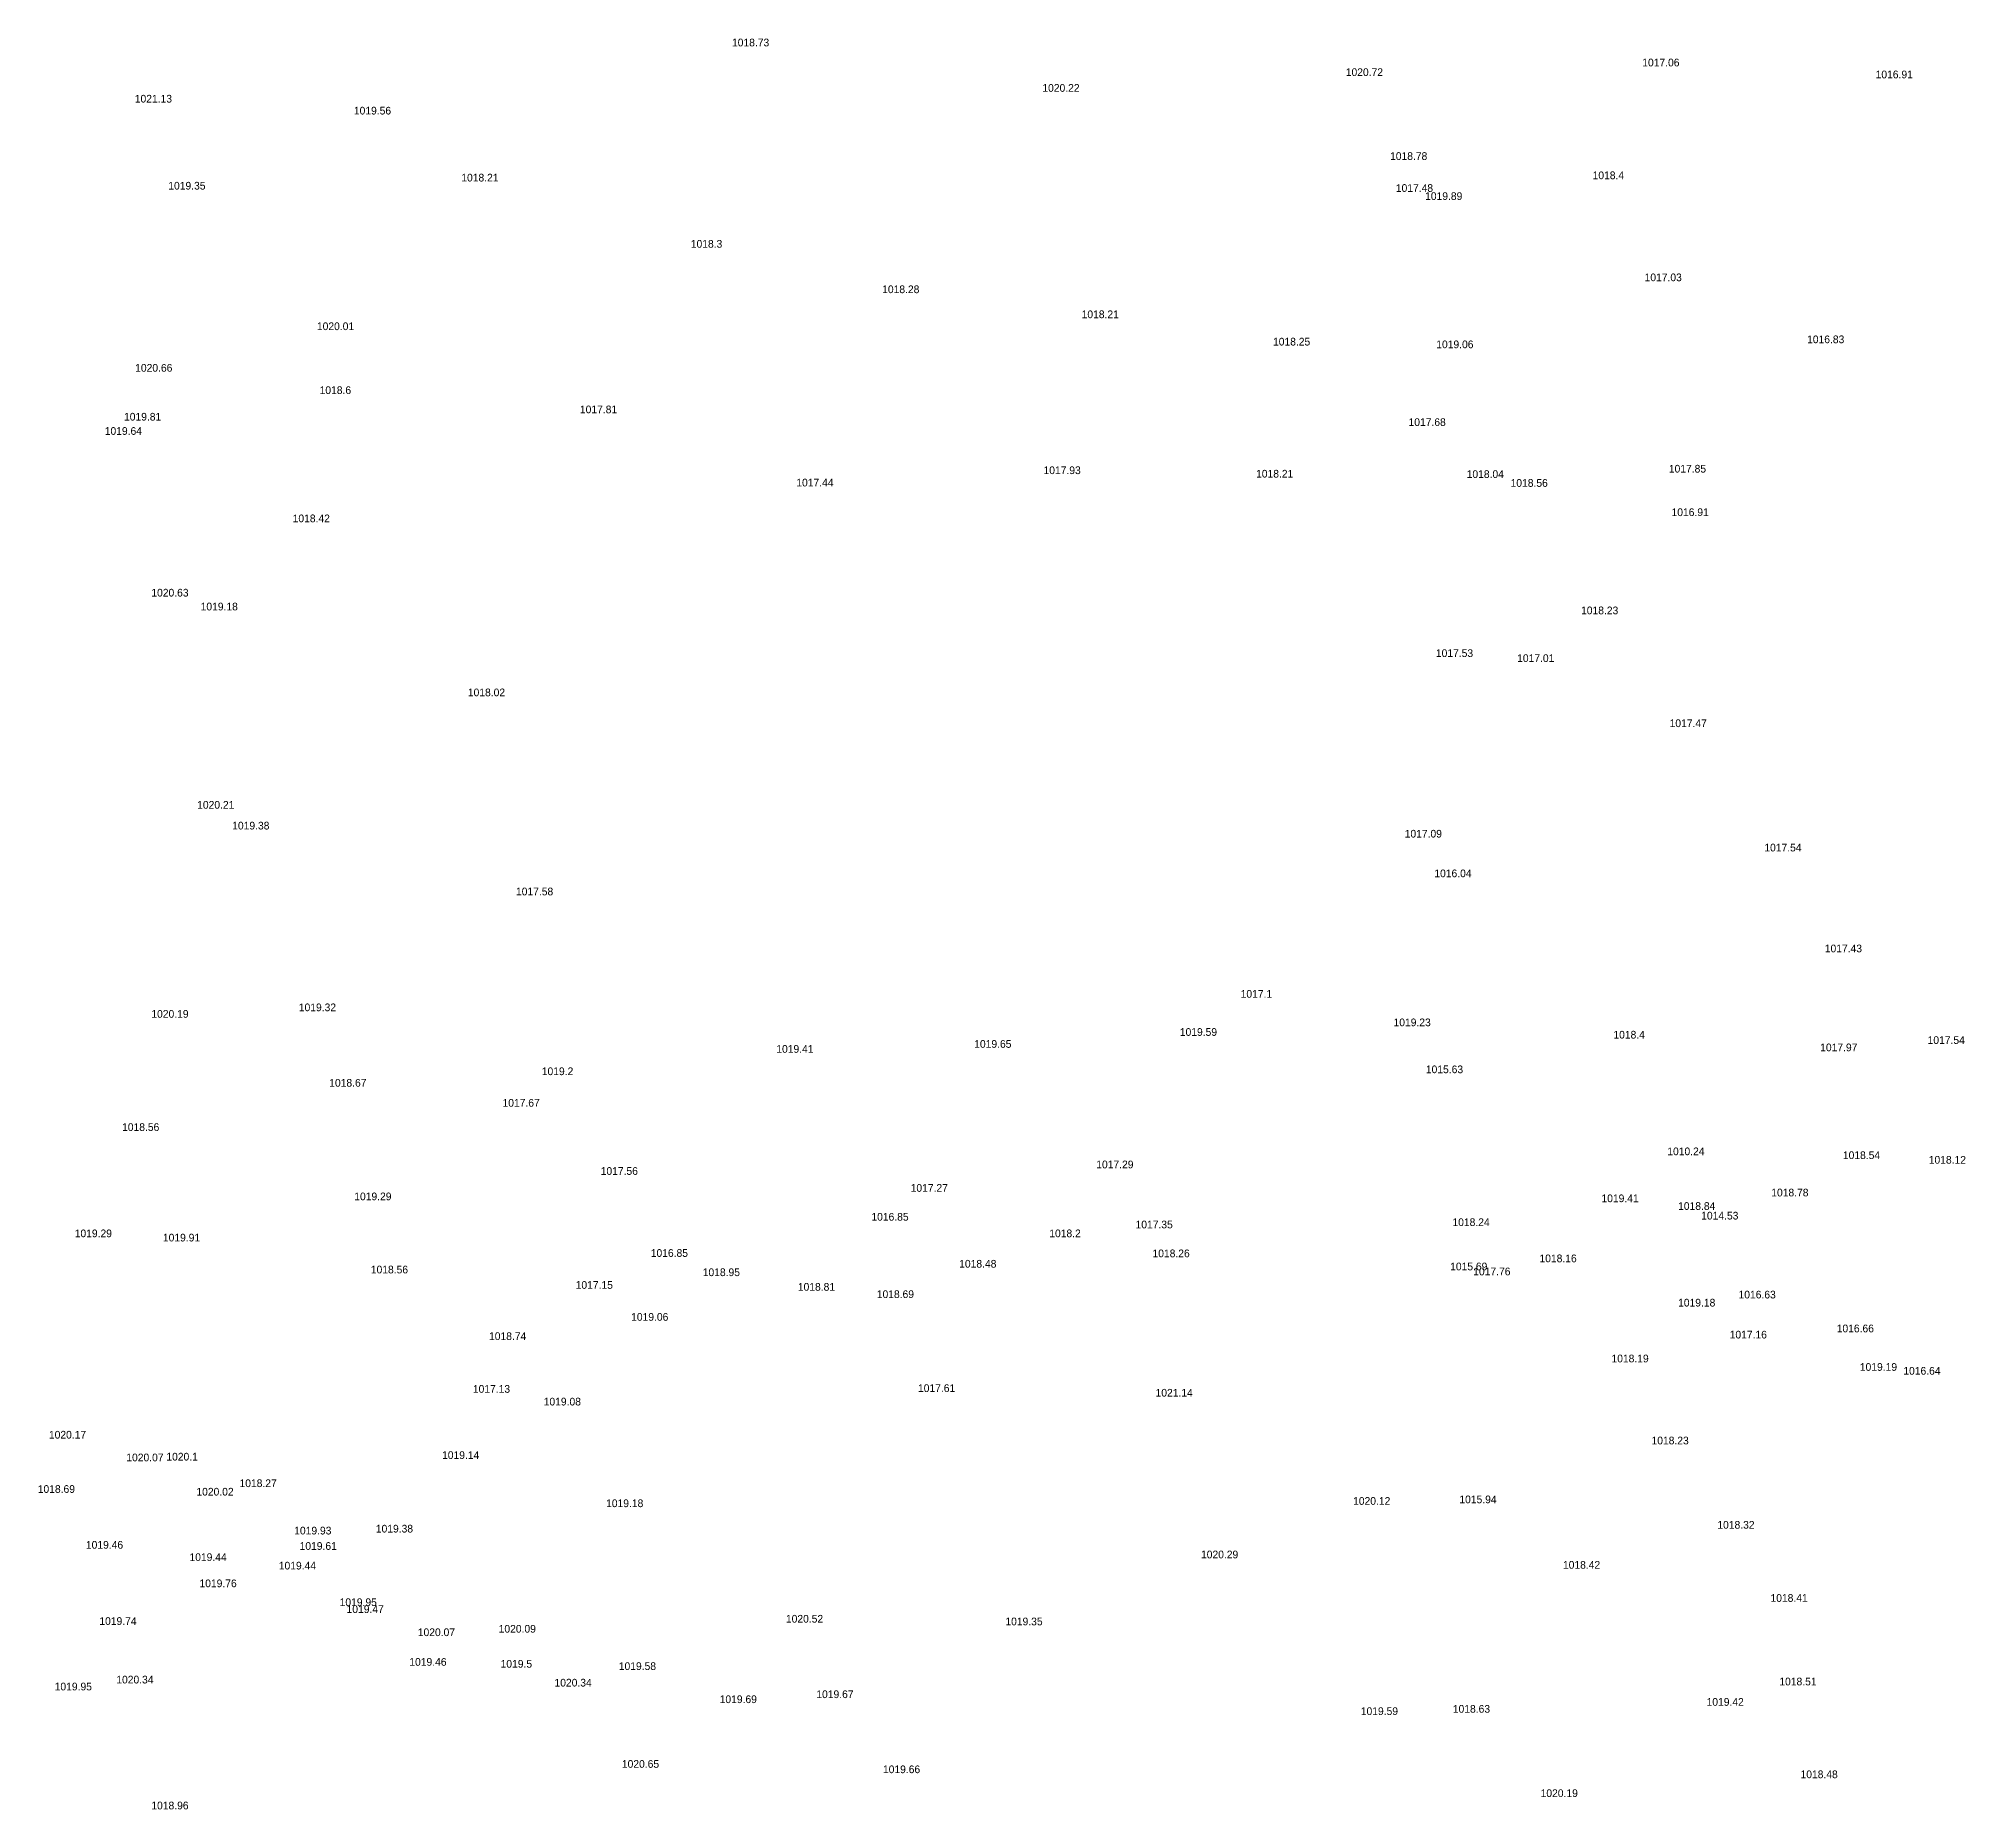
# Model space of a CAD drawing. Header units: inches. Extents: x 628884 to 629912, y 4519174 to 4520145.
# Drawn here: x 629227.4 to 629277.4, y 4519745.2 to 4519791.2 of the extents above; entities that cross this region are included whole.
import ezdxf

# ---------------------------------------------------------------- set-up
doc = ezdxf.new("R2010")
doc.units = ezdxf.units.IN
doc.header["$MEASUREMENT"] = 0

msp = doc.modelspace()

# ---------------------------------------------------------------- texts
for s, p in [('1018.73', (629245.37, 4519790.98, 1018.73)), ('1020.72', (629261.31, 4519790.21, 1020.72)), ('1017.06', (629269.01, 4519790.46, 1017.06)), ('1016.91', (629275.07, 4519790.15, 1016.91)), ('1021.13', (629229.86, 4519789.52, 1021.13)), ('1020.22', (629253.43, 4519789.8, 1020.22)), ('1019.56', (629235.55, 4519789.21, 1019.56)), ('1018.78', (629262.46, 4519788.03, 1018.78)), ('1018.4', (629267.72, 4519787.53, 1018.4)), ('1019.35', (629230.73, 4519787.26, 1019.35)), ('1018.21', (629238.34, 4519787.47, 1018.21)), ('1017.48', (629262.61, 4519787.2, 1017.48)), ('1019.89', (629263.37, 4519786.99, 1019.89)), ('1018.3', (629244.3, 4519785.75, 1018.3)), ('1018.28', (629249.27, 4519784.57, 1018.28)), ('1017.03', (629269.07, 4519784.88, 1017.03)), ('1020.01', (629234.59, 4519783.61, 1020.01)), ('1018.21', (629254.45, 4519783.92, 1018.21)), ('1018.25', (629259.42, 4519783.21, 1018.25)), ('1019.06', (629263.66, 4519783.14, 1019.06)), ('1016.83', (629273.29, 4519783.27, 1016.83)), ('1020.66', (629229.87, 4519782.53, 1020.66)), ('1018.6', (629234.66, 4519781.95, 1018.6)), ('1019.81', (629229.58, 4519781.26, 1019.81)), ('1017.81', (629241.42, 4519781.45, 1017.81)), ('1017.68', (629262.94, 4519781.12, 1017.68)), ('1019.64', (629229.08, 4519780.89, 1019.64)), ('1017.44', (629247.04, 4519779.55, 1017.44)), ('1017.93', (629253.46, 4519779.87, 1017.93)), ('1018.21', (629258.98, 4519779.78, 1018.21)), ('1018.04', (629264.45, 4519779.77, 1018.04)), ('1018.56', (629265.59, 4519779.54, 1018.56)), ('1017.85', (629269.7, 4519779.91, 1017.85)), ('1018.42', (629233.96, 4519778.62, 1018.42)), ('1016.91', (629269.77, 4519778.78, 1016.91)), ('1020.63', (629230.29, 4519776.69, 1020.63)), ('1019.18', (629231.57, 4519776.33, 1019.18)), ('1018.23', (629267.42, 4519776.23, 1018.23)), ('1017.53', (629263.65, 4519775.12, 1017.53)), ('1017.01', (629265.76, 4519774.99, 1017.01)), ('1018.02', (629238.51, 4519774.1, 1018.02)), ('1017.47', (629269.72, 4519773.3, 1017.47)), ('1020.21', (629231.48, 4519771.18, 1020.21)), ('1019.38', (629232.39, 4519770.64, 1019.38)), ('1017.09', (629262.84, 4519770.43, 1017.09)), ('1017.54', (629272.18, 4519770.07, 1017.54)), ('1016.04', (629263.61, 4519769.4, 1016.04)), ('1017.58', (629239.76, 4519768.93, 1017.58)), ('1017.43', (629273.75, 4519767.45, 1017.43)), ('1017.1', (629258.58, 4519766.27, 1017.1)), ('1020.19', (629230.29, 4519765.75, 1020.19)), ('1019.32', (629234.12, 4519765.92, 1019.32)), ('1019.23', (629262.55, 4519765.53, 1019.23)), ('1019.59', (629257, 4519765.28, 1019.59)), ('1018.4', (629268.26, 4519765.21, 1018.4)), ('1017.54', (629276.42, 4519765.07, 1017.54)), ('1019.41', (629246.52, 4519764.84, 1019.41)), ('1019.65', (629251.66, 4519764.97, 1019.65)), ('1017.97', (629273.63, 4519764.88, 1017.97)), ('1019.2', (629240.43, 4519764.26, 1019.2)), ('1015.63', (629263.39, 4519764.31, 1015.63)), ('1018.67', (629234.91, 4519763.96, 1018.67)), ('1017.67', (629239.41, 4519763.44, 1017.67)), ('1018.56', (629229.53, 4519762.81, 1018.56)), ('1010.24', (629269.66, 4519762.18, 1010.24)), ('1018.54', (629274.22, 4519762.08, 1018.54)), ('1017.56', (629241.96, 4519761.67, 1017.56)), ('1017.29', (629254.83, 4519761.84, 1017.29)), ('1018.12', (629276.45, 4519761.96, 1018.12)), ('1019.29', (629235.56, 4519761.01, 1019.29)), ('1017.27', (629250.01, 4519761.23, 1017.27)), ('1018.78', (629272.36, 4519761.11, 1018.78)), ('1019.41', (629267.95, 4519760.96, 1019.41)), ('1018.84', (629269.94, 4519760.76, 1018.84)), ('1014.53', (629270.54, 4519760.51, 1014.53)), ('1019.29', (629228.3, 4519760.05, 1019.29)), ('1016.85', (629248.99, 4519760.48, 1016.85)), ('1018.2', (629253.61, 4519760.05, 1018.2)), ('1017.35', (629255.85, 4519760.28, 1017.35)), ('1018.24', (629264.08, 4519760.34, 1018.24)), ('1019.91', (629230.59, 4519759.94, 1019.91)), ('1016.85', (629243.26, 4519759.54, 1016.85)), ('1018.26', (629256.29, 4519759.53, 1018.26)), ('1018.56', (629235.99, 4519759.11, 1018.56)), ('1018.95', (629244.61, 4519759.04, 1018.95)), ('1018.48', (629251.27, 4519759.26, 1018.48)), ('1015.69', (629264.02, 4519759.19, 1015.69)), ('1017.76', (629264.62, 4519759.06, 1017.76)), ('1018.16', (629266.34, 4519759.4, 1018.16)), ('1017.15', (629241.31, 4519758.71, 1017.15)), ('1018.81', (629247.08, 4519758.66, 1018.81)), ('1018.69', (629249.13, 4519758.47, 1018.69)), ('1019.18', (629269.94, 4519758.25, 1019.18)), ('1016.63', (629271.51, 4519758.46, 1016.63)), ('1019.06', (629242.75, 4519757.88, 1019.06)), ('1016.66', (629274.06, 4519757.58, 1016.66)), ('1018.74', (629239.06, 4519757.38, 1018.74)), ('1017.16', (629271.28, 4519757.42, 1017.16)), ('1018.19', (629268.21, 4519756.8, 1018.19)), ('1019.19', (629274.66, 4519756.58, 1019.19)), ('1016.64', (629275.79, 4519756.48, 1016.64)), ('1017.13', (629238.64, 4519756.01, 1017.13)), ('1017.61', (629250.2, 4519756.03, 1017.61)), ('1019.08', (629240.48, 4519755.68, 1019.08)), ('1021.14', (629256.37, 4519755.91, 1021.14)), ('1020.17', (629227.63, 4519754.82, 1020.17)), ('1018.23', (629269.25, 4519754.67, 1018.23)), ('1020.07', (629229.64, 4519754.23, 1020.07)), ('1020.1', (629230.68, 4519754.25, 1020.1)), ('1019.14', (629237.84, 4519754.29, 1019.14)), ('1018.27', (629232.58, 4519753.56, 1018.27)), ('1018.69', (629227.34, 4519753.41, 1018.69)), ('1020.02', (629231.46, 4519753.34, 1020.02)), ('1019.18', (629242.1, 4519753.04, 1019.18)), ('1020.12', (629261.5, 4519753.1, 1020.12)), ('1015.94', (629264.26, 4519753.14, 1015.94)), ('1018.32', (629270.96, 4519752.48, 1018.32)), ('1019.93', (629234, 4519752.33, 1019.93)), ('1019.38', (629236.12, 4519752.38, 1019.38)), ('1019.46', (629228.59, 4519751.96, 1019.46)), ('1019.44', (629231.28, 4519751.64, 1019.44)), ('1019.61', (629234.14, 4519751.93, 1019.61)), ('1020.29', (629257.55, 4519751.71, 1020.29)), ('1019.44', (629233.6, 4519751.42, 1019.44)), ('1018.42', (629266.95, 4519751.44, 1018.42)), ('1019.76', (629231.54, 4519750.96, 1019.76)), ('1018.41', (629272.34, 4519750.58, 1018.41)), ('1019.74', (629228.94, 4519749.98, 1019.74)), ('1019.95', (629235.18, 4519750.47, 1019.95)), ('1019.47', (629235.36, 4519750.29, 1019.47)), ('1020.52', (629246.77, 4519750.04, 1020.52)), ('1020.07', (629237.21, 4519749.69, 1020.07)), ('1020.09', (629239.31, 4519749.78, 1020.09)), ('1019.35', (629252.47, 4519749.97, 1019.35)), ('1019.46', (629236.99, 4519748.92, 1019.46)), ('1019.5', (629239.36, 4519748.87, 1019.5)), ('1019.58', (629242.43, 4519748.81, 1019.58)), ('1019.95', (629227.78, 4519748.28, 1019.95)), ('1020.34', (629229.38, 4519748.46, 1020.34)), ('1020.34', (629240.76, 4519748.38, 1020.34)), ('1019.67', (629247.56, 4519748.08, 1019.67)), ('1018.51', (629272.57, 4519748.41, 1018.51)), ('1019.69', (629245.05, 4519747.95, 1019.69)), ('1019.59', (629261.7, 4519747.64, 1019.59)), ('1018.63', (629264.09, 4519747.7, 1018.63)), ('1019.42', (629270.68, 4519747.88, 1019.42)), ('1020.65', (629242.51, 4519746.27, 1020.65)), ('1019.66', (629249.29, 4519746.13, 1019.66)), ('1018.48', (629273.12, 4519746, 1018.48)), ('1020.19', (629266.37, 4519745.51, 1020.19)), ('1018.96', (629230.29, 4519745.19, 1018.96))]:
    msp.add_text(s, height=0.2).set_placement(p)

doc.saveas('drawing.dxf')
